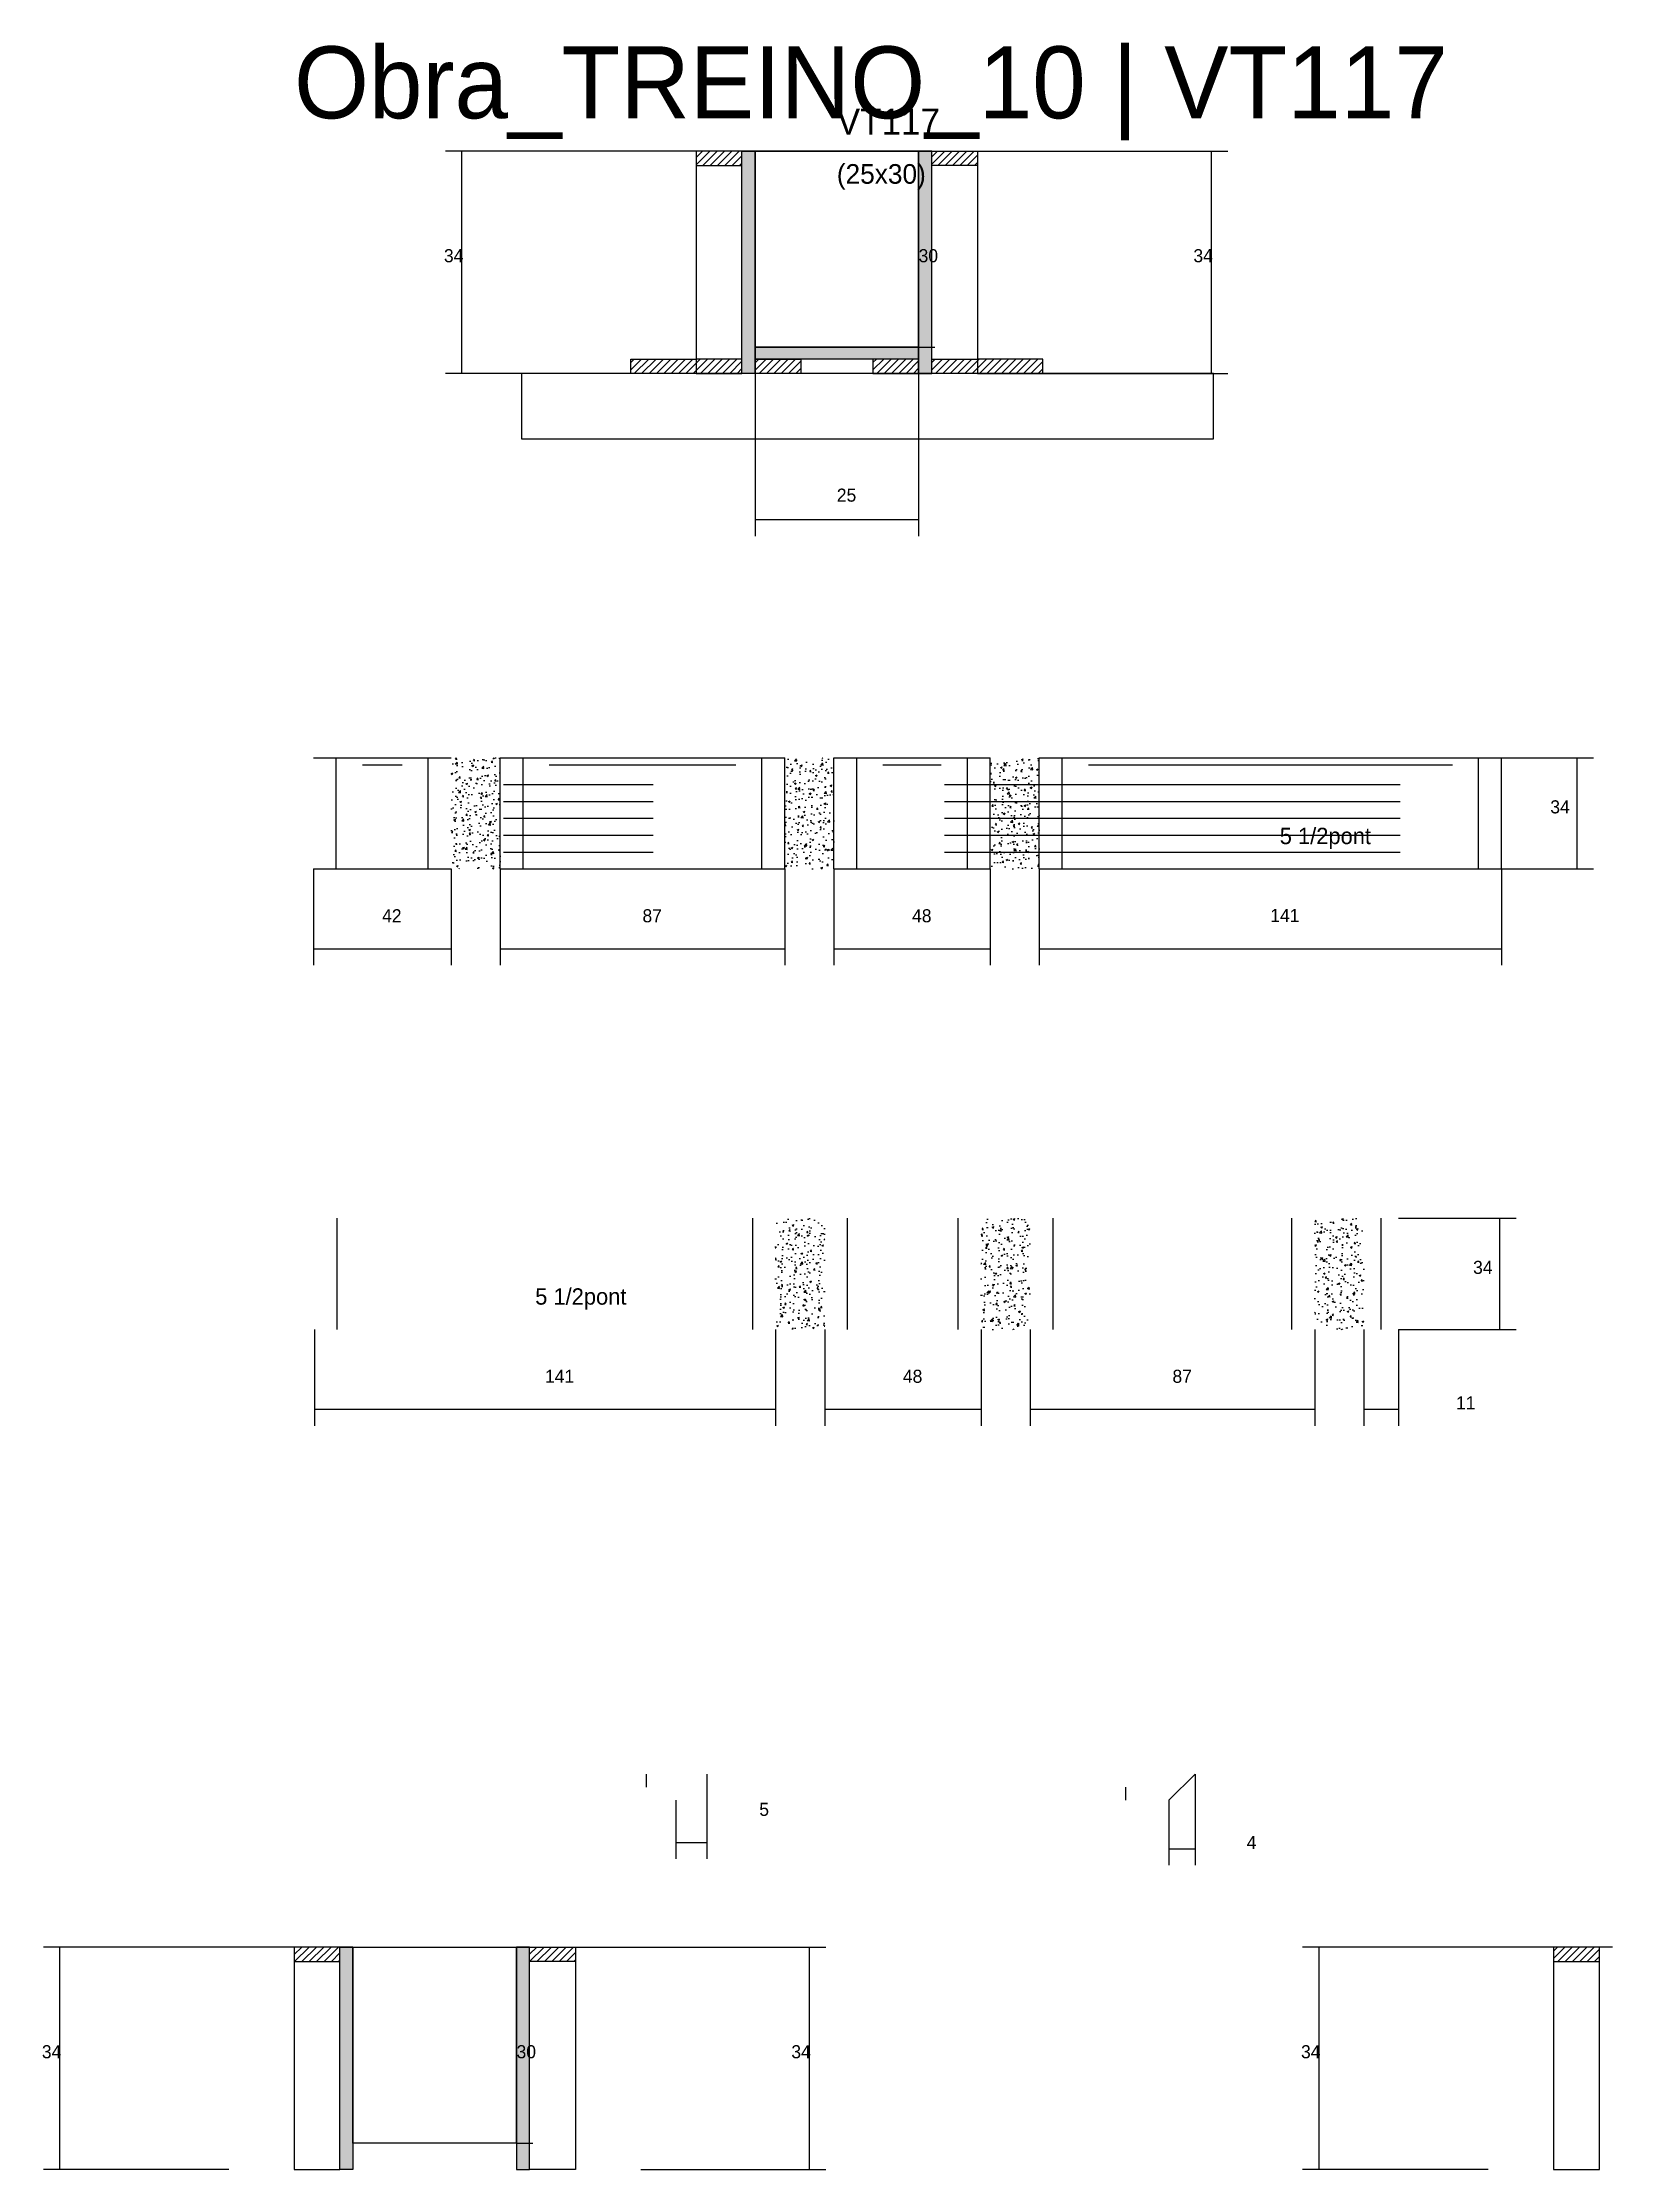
# Model space of a CAD drawing. Header units: metres. Extents: x -41 to 34800, y -36000 to 1848.
# Drawn here: x 26103 to 26583, y -15087 to -14437 of the extents above; entities that cross this region are included whole.
import ezdxf

# ---------------------------------------------------------------- set-up
doc = ezdxf.new("R2010")
doc.units = ezdxf.units.M
for name, color, linetype in [('CONCRETO', 251, 'Continuous'), ('COTA', 4, 'Continuous'), ('Cota Seção (2x)', 4, 'Continuous'), ('Hachura', 253, 'Continuous'), ('LABEL_ID', 3, 'Continuous'), ('Madeira', 126, 'Continuous'), ('NOMENCLATURA', 7, 'Continuous'), ('Painéis', 200, 'Continuous'), ('SARR_2.2x7', 40, 'Continuous'), ('SARR_EDITAR', 141, 'Continuous'), ('Texto Seção', 7, 'Continuous')]:
    doc.layers.add(name, color=color, linetype=linetype)

msp = doc.modelspace()

# ---------------------------------------------------------------- texts
at = {"layer": 'COTA'}
for s, p in [('34', (26225.8, -14504)), ('34', (26454.9, -14504)), ('25', (26345.9, -14577.2)), ('34', (26564, -14672.5)), ('42', (26206.9, -14705.8)), ('87', (26286.5, -14705.8)), ('48', (26368.9, -14705.8)), ('141', (26478.4, -14705.7)), ('34', (26540.4, -14813.3)), ('141', (26256.7, -14846.6)), ('48', (26366.1, -14846.6)), ('87', (26448.5, -14846.6)), ('11', (26535.2, -14854.7)), ('5', (26322.2, -14979)), ('4', (26471.2, -14989.1)), ('34', (26102.9, -15053.1)), ('34', (26332, -15053.1)), ('34', (26487.8, -15053.1))]:
    msp.add_text(s, height=4, dxfattribs=at).set_placement(p)
at = {"layer": 'Cota Seção (2x)'}
for p in [(26370.9, -14504), (26248, -15053.1)]:
    msp.add_text('30', height=4, dxfattribs=at).set_placement(p)
at = {"layer": 'LABEL_ID'}
msp.add_text('Obra_TREINO_10 | VT117', height=22, dxfattribs=at).set_placement((26180, -14460))
at = {"layer": 'NOMENCLATURA'}
for p in [(26481.3, -14681.9), (26253.7, -14822.7)]:
    msp.add_text('5 1/2pont', height=5, dxfattribs=at).set_placement(p)
at = {"layer": 'Texto Seção'}
for s, height, p in [('VT117', 8, (26345.9, -14465)), ('(25x30)', 6, (26345.9, -14480))]:
    msp.add_text(s, height=height, dxfattribs=at).set_placement(p)

# ---------------------------------------------------------------- hatches: boundary and pattern name
at = {"layer": 'COTA'}
h = msp.add_hatch(dxfattribs=at)
h.set_pattern_fill('AR-CONC', scale=0.03)
h.paths.add_polyline_path([(26243, -14655.5), (26228, -14655.5), (26228, -14689.5), (26243, -14689.5)])
h = msp.add_hatch(dxfattribs=at)
h.set_pattern_fill('AR-CONC', scale=0.03)
h.paths.add_polyline_path([(26330, -14689.5), (26345, -14689.5), (26345, -14655.5), (26330, -14655.5)])
h = msp.add_hatch(dxfattribs=at)
h.set_pattern_fill('AR-CONC', scale=0.03)
h.paths.add_polyline_path([(26407.8, -14655.5), (26392.8, -14655.5), (26392.8, -14689.5), (26407.8, -14689.5)])
h = msp.add_hatch(dxfattribs=at)
h.set_pattern_fill('AR-CONC', scale=0.03)
h.paths.add_polyline_path([(26327.2, -14830.3), (26342.2, -14830.3), (26342.2, -14796.3), (26327.2, -14796.3)])
h = msp.add_hatch(dxfattribs=at)
h.set_pattern_fill('AR-CONC', scale=0.03)
h.paths.add_polyline_path([(26405, -14796.3), (26390, -14796.3), (26390, -14830.3), (26405, -14830.3)])
h = msp.add_hatch(dxfattribs=at)
h.set_pattern_fill('AR-CONC', scale=0.03)
h.paths.add_polyline_path([(26492, -14796.3), (26507, -14796.3), (26507, -14830.3), (26492, -14830.3)])
at = {"layer": 'Hachura'}
h = msp.add_hatch(dxfattribs=at)
h.set_pattern_fill('ANSI31', scale=0.5)
h.paths.add_polyline_path([(26316.9, -14474.4), (26316.9, -14470), (26316.9, -14470), (26302.9, -14470), (26302.9, -14470), (26302.9, -14474.4), (26302.9, -14474.4), (26316.9, -14474.4)])
h = msp.add_hatch(color=8, dxfattribs=at)
h.dxf.hatch_style = 1
h.paths.add_polyline_path([(26316.9, -14470), (26320.9, -14470), (26320.9, -14470), (26320.9, -14538), (26320.9, -14538), (26316.9, -14538), (26316.9, -14538), (26316.9, -14470)])
h = msp.add_hatch(color=8, dxfattribs=at)
h.dxf.hatch_style = 1
h.paths.add_polyline_path([(26374.9, -14470), (26370.9, -14470), (26370.9, -14470), (26370.9, -14538), (26370.9, -14538), (26374.9, -14538), (26374.9, -14538), (26374.9, -14470)])
h = msp.add_hatch(dxfattribs=at)
h.set_pattern_fill('ANSI31', scale=0.5)
h.paths.add_polyline_path([(26374.9, -14474.4), (26374.9, -14470), (26374.9, -14470), (26388.9, -14470), (26388.9, -14470), (26388.9, -14474.4), (26388.9, -14474.4), (26374.9, -14474.4)])
h = msp.add_hatch(color=8, dxfattribs=at)
h.dxf.hatch_style = 1
h.paths.add_polyline_path([(26320.9, -14533.6), (26320.9, -14530), (26320.9, -14530), (26370.9, -14530), (26370.9, -14530), (26370.9, -14533.6), (26370.9, -14533.6), (26320.9, -14533.6)])
h = msp.add_hatch(dxfattribs=at)
h.set_pattern_fill('ANSI31', scale=0.5)
h.paths.add_polyline_path([(26282.9, -14538), (26282.9, -14533.6), (26282.9, -14533.6), (26302.9, -14533.6), (26302.9, -14533.6), (26302.9, -14538), (26302.9, -14538), (26282.9, -14538)])
h = msp.add_hatch(dxfattribs=at)
h.set_pattern_fill('ANSI31', scale=0.5)
h.paths.add_polyline_path([(26316.9, -14538), (26316.9, -14533.6), (26316.9, -14533.6), (26302.9, -14533.6), (26302.9, -14533.6), (26302.9, -14538), (26302.9, -14538), (26316.9, -14538)])
h = msp.add_hatch(dxfattribs=at)
h.set_pattern_fill('ANSI31', scale=0.5)
h.paths.add_polyline_path([(26320.9, -14538), (26320.9, -14533.6), (26320.9, -14533.6), (26334.9, -14533.6), (26334.9, -14533.6), (26334.9, -14538), (26334.9, -14538), (26320.9, -14538)])
h = msp.add_hatch(dxfattribs=at)
h.set_pattern_fill('ANSI31', scale=0.5)
h.paths.add_polyline_path([(26370.9, -14538), (26370.9, -14533.6), (26370.9, -14533.6), (26356.9, -14533.6), (26356.9, -14533.6), (26356.9, -14538), (26356.9, -14538), (26370.9, -14538)])
h = msp.add_hatch(dxfattribs=at)
h.set_pattern_fill('ANSI31', scale=0.5)
h.paths.add_polyline_path([(26374.9, -14538), (26374.9, -14533.6), (26374.9, -14533.6), (26388.9, -14533.6), (26388.9, -14533.6), (26388.9, -14538), (26388.9, -14538), (26374.9, -14538)])
h = msp.add_hatch(dxfattribs=at)
h.set_pattern_fill('ANSI31', scale=0.5)
h.paths.add_polyline_path([(26408.9, -14538), (26408.9, -14533.6), (26408.9, -14533.6), (26388.9, -14533.6), (26388.9, -14533.6), (26388.9, -14538), (26388.9, -14538), (26408.9, -14538)])
h = msp.add_hatch(dxfattribs=at)
h.set_pattern_fill('ANSI31', scale=0.5)
h.paths.add_polyline_path([(26194, -15023.5), (26194, -15019.1), (26194, -15019.1), (26180, -15019.1), (26180, -15019.1), (26180, -15023.5), (26180, -15023.5), (26194, -15023.5)])
h = msp.add_hatch(color=8, dxfattribs=at)
h.dxf.hatch_style = 1
h.paths.add_polyline_path([(26194, -15019.1), (26198, -15019.1), (26198, -15019.1), (26198, -15087.1), (26198, -15087.1), (26194, -15087.1), (26194, -15087.1), (26194, -15019.1)])
h = msp.add_hatch(color=8, dxfattribs=at)
h.dxf.hatch_style = 1
h.paths.add_polyline_path([(26252, -15019.1), (26248, -15019.1), (26248, -15019.1), (26248, -15087.1), (26248, -15087.1), (26252, -15087.1), (26252, -15087.1), (26252, -15019.1)])
h = msp.add_hatch(dxfattribs=at)
h.set_pattern_fill('ANSI31', scale=0.5)
h.paths.add_polyline_path([(26252, -15023.5), (26252, -15019.1), (26252, -15019.1), (26266, -15019.1), (26266, -15019.1), (26266, -15023.5), (26266, -15023.5), (26252, -15023.5)])
h = msp.add_hatch(dxfattribs=at)
h.set_pattern_fill('ANSI31', scale=0.5)
h.paths.add_polyline_path([(26579, -15023.5), (26579, -15019.1), (26579, -15019.1), (26565, -15019.1), (26565, -15019.1), (26565, -15023.5), (26565, -15023.5), (26579, -15023.5)])

# ---------------------------------------------------------------- linework, layer by layer
at = {"layer": 'CONCRETO'}
for points in [[(26320.9, -14470), (26320.9, -14470), (26320.9, -14470), (26320.9, -14470), (26370.9, -14470), (26370.9, -14470), (26370.9, -14470), (26370.9, -14530), (26320.9, -14530), (26320.9, -14470)], [(26320.9, -14530), (26370.9, -14530), (26370.9, -14470), (26320.9, -14470)], [(26198, -15019.1), (26198, -15019.1), (26198, -15019.1), (26198, -15019.1), (26248, -15019.1), (26248, -15019.1), (26248, -15019.1), (26248, -15079.1), (26198, -15079.1), (26198, -15019.1)]]:
    msp.add_lwpolyline(points, close=True, dxfattribs=at)
at = {"layer": 'COTA'}
for p, q in [((26320.9, -14470), (26226.3, -14470)), ((26231.3, -14538), (26231.3, -14470)), ((26388.9, -14470), (26465.4, -14470)), ((26460.4, -14538), (26460.4, -14470)), ((26282.9, -14538), (26226.3, -14538)), ((26320.9, -14533.6), (26320.9, -14587.7)), ((26370.9, -14533.6), (26370.9, -14587.7)), ((26408.9, -14538), (26465.4, -14538)), ((26320.9, -14582.7), (26370.9, -14582.7)), ((26549.1, -14655.5), (26577.2, -14655.5)), ((26572.2, -14689.5), (26572.2, -14655.5)), ((26185.9, -14689.5), (26185.9, -14718.9)), ((26228, -14689.5), (26228, -14718.9)), ((26243, -14689.5), (26243, -14718.9)), ((26330, -14689.5), (26330, -14718.9)), ((26345, -14689.5), (26345, -14718.9)), ((26392.8, -14689.5), (26392.8, -14718.9)), ((26407.8, -14689.5), (26407.8, -14718.9)), ((26549.1, -14689.5), (26577.2, -14689.5)), ((26549.1, -14689.5), (26549.1, -14718.9)), ((26185.9, -14713.9), (26228, -14713.9)), ((26243, -14713.9), (26330, -14713.9)), ((26345, -14713.9), (26392.8, -14713.9)), ((26407.8, -14713.9), (26549.1, -14713.9)), ((26517.6, -14796.3), (26553.6, -14796.3)), ((26548.6, -14830.3), (26548.6, -14796.3)), ((26186.2, -14830.3), (26186.2, -14859.7)), ((26327.2, -14830.3), (26327.2, -14859.7)), ((26342.2, -14830.3), (26342.2, -14859.7)), ((26390, -14830.3), (26390, -14859.7)), ((26405, -14830.3), (26405, -14859.7)), ((26492, -14830.3), (26492, -14859.7)), ((26507, -14830.3), (26507, -14859.7)), ((26517.6, -14830.3), (26517.6, -14859.7)), ((26517.6, -14830.3), (26553.6, -14830.3)), ((26186.2, -14854.7), (26327.2, -14854.7)), ((26342.2, -14854.7), (26390, -14854.7)), ((26405, -14854.7), (26492, -14854.7)), ((26507, -14854.7), (26517.6, -14854.7)), ((26306.2, -14966.2), (26306.2, -14992.1)), ((26455.4, -14966.2), (26455.4, -14994.1)), ((26296.7, -14974.2), (26296.7, -14992.1)), ((26447.4, -14974.2), (26447.4, -14994.1)), ((26296.7, -14987.1), (26306.2, -14987.1)), ((26447.4, -14989.1), (26455.4, -14989.1)), ((26198, -15019.1), (26103.4, -15019.1)), ((26108.4, -15087.1), (26108.4, -15019.1)), ((26266, -15019.1), (26342.5, -15019.1)), ((26337.5, -15087.1), (26337.5, -15019.1)), ((26583, -15019.1), (26488.3, -15019.1)), ((26493.3, -15087.1), (26493.3, -15019.1)), ((26160, -15087.1), (26103.4, -15087.1)), ((26286, -15087.1), (26342.5, -15087.1)), ((26545, -15087.1), (26488.3, -15087.1))]:
    msp.add_line(p, q, dxfattribs=at)
at = {"layer": 'Cota Seção (2x)'}
for p, q in [((26370.9, -14530), (26370.9, -14470)), ((26370.9, -14470), (26375.9, -14470)), ((26370.9, -14530), (26375.9, -14530)), ((26248, -15079.1), (26248, -15019.1)), ((26248, -15019.1), (26253, -15019.1)), ((26248, -15079.1), (26253, -15079.1))]:
    msp.add_line(p, q, dxfattribs=at)
at = {"layer": 'Madeira'}
for points in [[(26316.9, -14474.4), (26316.9, -14470), (26302.9, -14470), (26302.9, -14474.4)], [(26316.9, -14470), (26302.9, -14470), (26302.9, -14538), (26316.9, -14538)], [(26374.9, -14474.4), (26374.9, -14470), (26388.9, -14470), (26388.9, -14474.4)], [(26374.9, -14470), (26388.9, -14470), (26388.9, -14538), (26374.9, -14538)], [(26249.5, -14558), (26461, -14558), (26461, -14538), (26249.5, -14538)], [(26282.9, -14538), (26282.9, -14533.6), (26302.9, -14533.6), (26302.9, -14538)], [(26316.9, -14538), (26316.9, -14533.6), (26302.9, -14533.6), (26302.9, -14538)], [(26320.9, -14538), (26320.9, -14533.6), (26334.9, -14533.6), (26334.9, -14538)], [(26370.9, -14538), (26370.9, -14533.6), (26356.9, -14533.6), (26356.9, -14538)], [(26374.9, -14538), (26374.9, -14533.6), (26388.9, -14533.6), (26388.9, -14538)], [(26408.9, -14538), (26408.9, -14533.6), (26388.9, -14533.6), (26388.9, -14538)], [(26194, -15023.5), (26194, -15019.1), (26180, -15019.1), (26180, -15023.5)], [(26194, -15019.1), (26180, -15019.1), (26180, -15087.1), (26194, -15087.1)], [(26252, -15023.5), (26252, -15019.1), (26266, -15019.1), (26266, -15023.5)], [(26252, -15019.1), (26266, -15019.1), (26266, -15087.1), (26252, -15087.1)], [(26579, -15023.5), (26579, -15019.1), (26565, -15019.1), (26565, -15023.5)], [(26579, -15019.1), (26565, -15019.1), (26565, -15087.1), (26579, -15087.1)]]:
    msp.add_lwpolyline(points, close=True, dxfattribs=at)
at = {"layer": 'Painéis'}
for p, q in [((26320.9, -14538), (26320.9, -14470)), ((26370.9, -14538), (26370.9, -14470)), ((26320.9, -14530), (26370.9, -14530)), ((26320.9, -14533.6), (26320.9, -14530)), ((26370.9, -14533.6), (26370.9, -14530)), ((26185.9, -14655.5), (26228, -14655.5)), ((26243, -14655.5), (26330, -14655.5)), ((26243, -14689.5), (26243, -14655.5)), ((26330, -14689.5), (26330, -14655.5)), ((26345, -14655.5), (26392.8, -14655.5)), ((26345, -14689.5), (26345, -14655.5)), ((26392.8, -14689.5), (26392.8, -14655.5)), ((26407.8, -14655.5), (26549.1, -14655.5)), ((26407.8, -14689.5), (26407.8, -14655.5)), ((26549.1, -14689.5), (26549.1, -14655.5)), ((26185.9, -14689.5), (26228, -14689.5)), ((26243, -14689.5), (26330, -14689.5)), ((26345, -14689.5), (26392.8, -14689.5)), ((26407.8, -14689.5), (26549.1, -14689.5))]:
    msp.add_line(p, q, dxfattribs=at)
for points in [[(26316.9, -14470), (26320.9, -14470), (26320.9, -14538), (26316.9, -14538)], [(26374.9, -14470), (26370.9, -14470), (26370.9, -14538), (26374.9, -14538)], [(26320.9, -14533.6), (26320.9, -14530), (26370.9, -14530), (26370.9, -14533.6)], [(26194, -15019.1), (26198, -15019.1), (26198, -15087.1), (26194, -15087.1)], [(26252, -15019.1), (26248, -15019.1), (26248, -15087.1), (26252, -15087.1)]]:
    msp.add_lwpolyline(points, close=True, dxfattribs=at)
at = {"layer": 'SARR_2.2x7'}
for p, q in [((26192.9, -14689.5), (26192.9, -14655.5)), ((26221, -14689.5), (26221, -14655.5)), ((26250, -14689.5), (26250, -14655.5)), ((26323, -14689.5), (26323, -14655.5)), ((26352, -14689.5), (26352, -14655.5)), ((26385.8, -14689.5), (26385.8, -14655.5)), ((26414.8, -14689.5), (26414.8, -14655.5)), ((26542.1, -14689.5), (26542.1, -14655.5)), ((26200.9, -14657.7), (26213, -14657.7)), ((26258, -14657.7), (26315, -14657.7)), ((26360, -14657.7), (26377.8, -14657.7)), ((26422.8, -14657.7), (26534.1, -14657.7)), ((26244, -14663.67), (26289.8, -14663.67)), ((26244, -14668.83), (26289.8, -14668.83)), ((26378.8, -14663.67), (26518.1, -14663.67)), ((26378.8, -14668.83), (26518.1, -14668.83)), ((26244, -14674), (26289.8, -14674)), ((26378.8, -14674), (26518.1, -14674)), ((26244, -14679.17), (26289.8, -14679.17)), ((26378.8, -14679.17), (26518.1, -14679.17)), ((26244, -14684.33), (26289.8, -14684.33)), ((26378.8, -14684.33), (26518.1, -14684.33)), ((26193.2, -14830.3), (26193.2, -14796.3)), ((26320.2, -14830.3), (26320.2, -14796.3)), ((26349.2, -14830.3), (26349.2, -14796.3)), ((26383, -14830.3), (26383, -14796.3)), ((26412, -14830.3), (26412, -14796.3)), ((26485, -14830.3), (26485, -14796.3)), ((26287.7, -14970.2), (26287.7, -14966.2)), ((26447.4, -14974.2), (26455.4, -14966.2)), ((26434.2, -14974.2), (26434.2, -14970.2))]:
    msp.add_line(p, q, dxfattribs=at)
at = {"layer": 'SARR_EDITAR'}
msp.add_line((26512.3, -14830.3), (26512.3, -14796.3), dxfattribs=at)

msp.set_redraw_order([(e.dxf.handle, doc.entitydb.next_handle()) for e in msp.query("TEXT MTEXT ATTDEF DIMENSION ARC_DIMENSION")])  # texts and dimensions are drawn at this point

doc.saveas('drawing.dxf')
